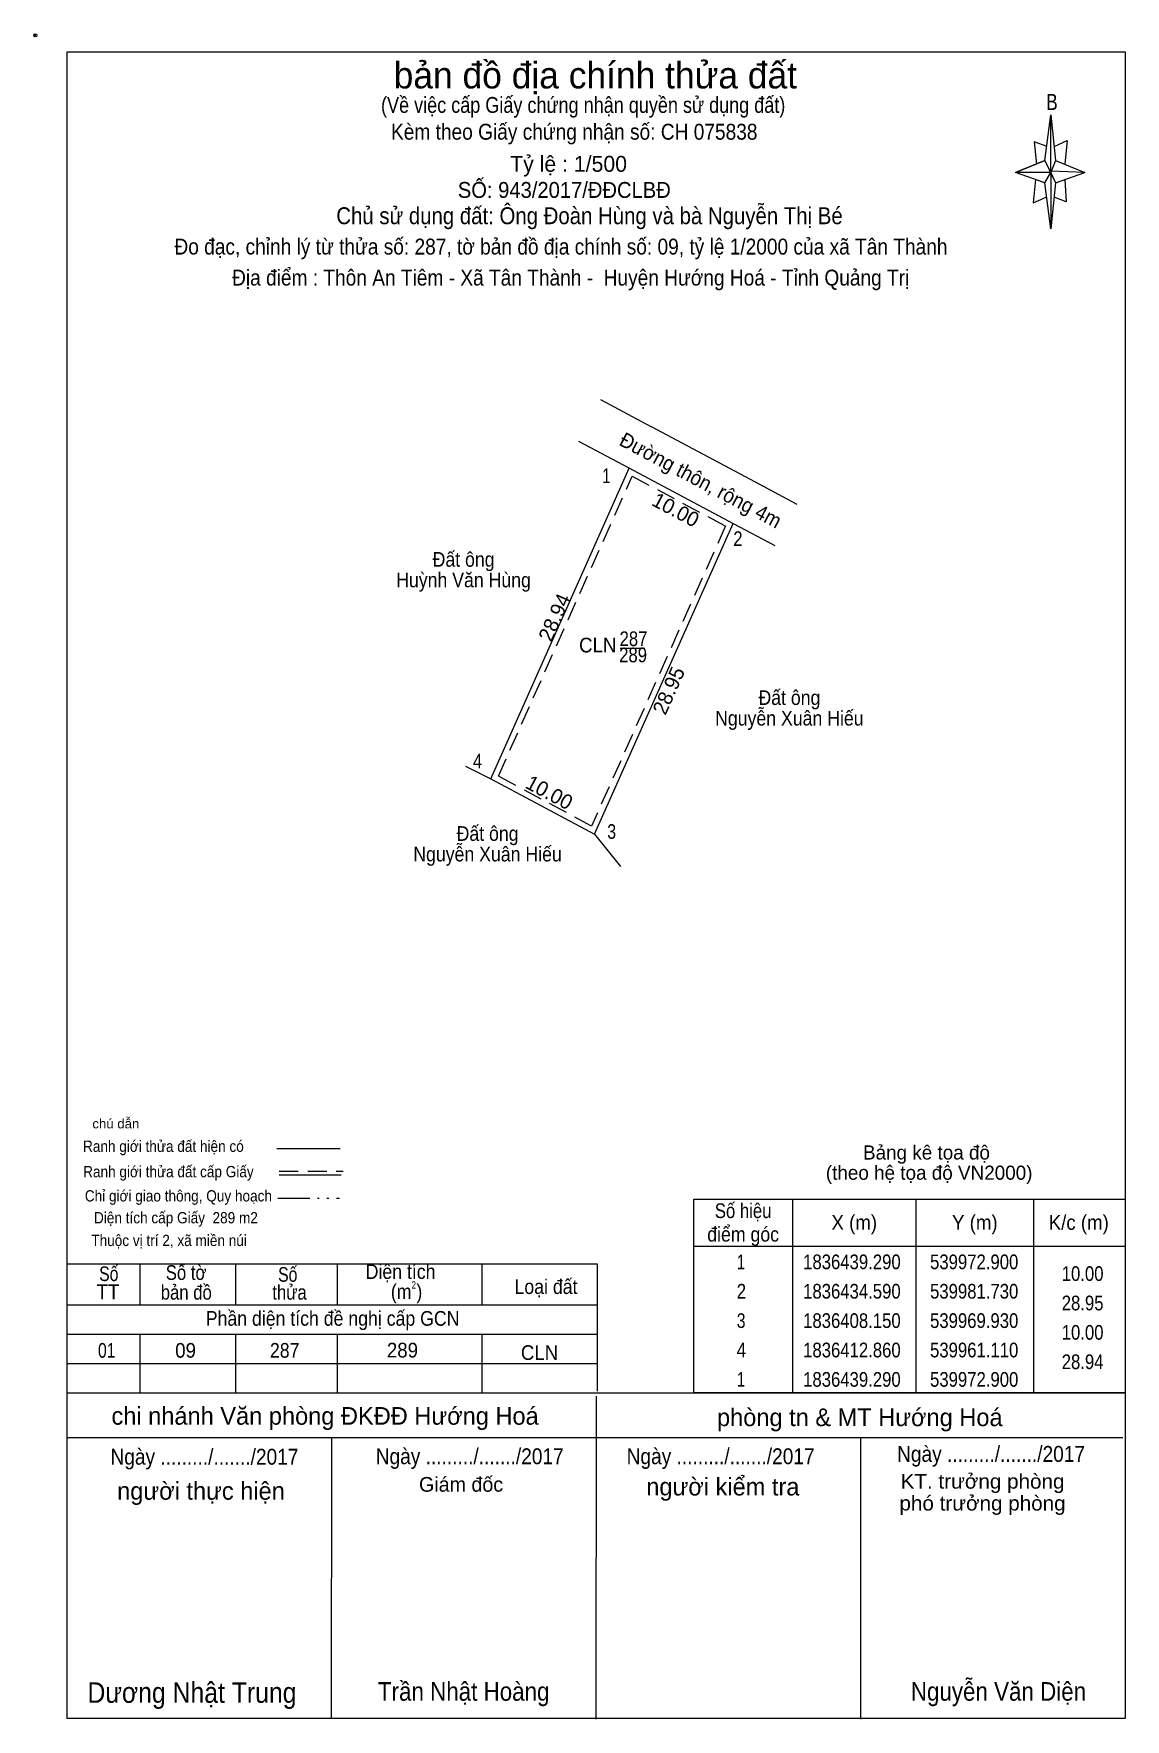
# Model space of a CAD drawing. Header units: metres. Extents: x 539486 to 540015, y 1836328 to 1836476.
# Drawn here: x 539922.2 to 540015.1, y 1836332.9 to 1836476.2 of the extents above; entities that cross this region are included whole.
import ezdxf
from ezdxf.enums import TextEntityAlignment as Align

# ---------------------------------------------------------------- set-up
doc = ezdxf.new("R2010")
doc.units = ezdxf.units.M
doc.header["$LTSCALE"] = 0.54
doc.header["$PDMODE"] = 32
doc.header["$PDSIZE"] = 0.27
for name, pattern in [('DASH_DOUBLE_DOT', [9.2, 5, -1.2, 0.3, -1.2, 0.3, -1.2]), ('DOTTED', [1.5, 0.3, -1.2]), ('MEDIUM_DASHED', [4.5, 3, -1.5])]:
    doc.linetypes.add(name, pattern=pattern)
for name, color, linetype, lineweight in [('1', 7, 'DOTTED', 13), ('10', 7, 'Continuous', 13), ('17', 7, 'Continuous', 13), ('23', 7, 'Continuous', 13), ('5', 7, 'Continuous', 13), ('6', 7, 'Continuous', 13), ('63', 7, 'Continuous', 13)]:
    doc.layers.add(name, color=color, linetype=linetype, lineweight=lineweight)
doc.layers.add('34', color=7, linetype='Continuous')

msp = doc.modelspace()

# ---------------------------------------------------------------- texts
at = {"layer": '1'}
for s, height, width, p in [('287', 1.25, 0.85, (539973.255, 1836424.15)), ('CLN', 1.25, 0.95, (539970.215, 1836423.61)), ('289', 1.25, 0.85, (539973.22, 1836422.77)), ('2', 0.625, 0.8, (539954.57, 1836369.49))]:
    msp.add_text(s, height=height, dxfattribs=dict(at, width=width)).set_placement(p, align=Align.CENTER)
at = {"layer": '34', "width": 0.9}
msp.add_text('Chủ sử dụng đất: Ông Đoàn Hùng và bà Nguyễn Thị Bé', height=1.44, dxfattribs=at).set_placement((539947.98, 1836460.04))
at = {"layer": '5'}
for s, height, p in [('bản đồ địa chính thửa đất', 2.25, (539970.01, 1836471.59)), ('Tỷ lệ : 1/500', 1.35, (539967.735, 1836464.5))]:
    msp.add_text(s, height=height, dxfattribs=at).set_placement(p, align=Align.CENTER)
for s, height, width, p in [('(Về việc cấp Giấy chứng nhận quyền sử dụng đất)', 1.35, 0.85, (539968.975, 1836469.51)), ('B', 1.378, 0.8, (540008.84, 1836469.75)), ('Kèm theo Giấy chứng nhận số: CH 075838', 1.35, 0.9, (539968.215, 1836467.23)), ('SỐ: 943/2017/ĐĐCLBĐ', 1.35, 0.95, (539967.37, 1836462.28)), ('Đo đạc, chỉnh lý từ thửa số: 287, tờ bản đồ địa chính số: 09, tỷ lệ 1/2000 của xã Tân Thành', 1.35, 0.9, (539967.085, 1836457.46)), ('Địa điểm : Thôn An Tiêm - Xã Tân Thành -  Huyện Hướng Hoá - Tỉnh Quảng Trị ', 1.35, 0.9, (539968.14, 1836454.82)), ('chú dẫn', 0.7999, 1.05, (539929.23, 1836383.12)), ('Ranh giới thửa đất hiện có ', 0.96, 0.9, (539933.435, 1836381.12)), ('Ranh giới thửa đất cấp Giấy', 0.96, 0.9, (539933.7, 1836378.96)), ('Chỉ giới giao thông, Quy hoạch', 0.96, 0.9, (539934.55, 1836376.9)), ('Diện tích cấp Giấy  289 m2', 0.96, 0.9, (539934.34, 1836375.04)), ('Thuộc vị trí 2, xã miền núi', 0.96, 0.9, (539933.76, 1836373.11)), ('Số', 1.25, 0.8, (539928.63, 1836370.13)), ('Số tờ', 1.25, 0.85, (539935.205, 1836370.23)), ('Số', 1.25, 0.8, (539943.85, 1836370.07)), ('Diện tích', 1.25, 0.9, (539953.445, 1836370.31)), ('TT', 1.25, 0.95, (539928.56, 1836368.59)), ('bản đồ', 1.25, 0.85, (539935.22, 1836368.55)), ('thửa', 1.25, 0.85, (539944, 1836368.55)), ('(m )', 1.25, 0.9, (539953.955, 1836368.61)), ('Loại đất', 1.25, 0.9, (539965.815, 1836369.03)), ('Phần diện tích đề nghị cấp GCN', 1.25, 0.9, (539947.665, 1836366.33)), ('01', 1.25, 0.8, (539928.455, 1836363.61)), ('09', 1.25, 0.95, (539935.16, 1836363.61)), ('287', 1.25, 0.9, (539943.59, 1836363.61)), ('289', 1.25, 0.95, (539953.605, 1836363.63)), ('CLN', 1.25, 0.95, (539965.265, 1836363.42))]:
    msp.add_text(s, height=height, dxfattribs=dict(at, width=width)).set_placement(p, align=Align.CENTER)
at = {"layer": '6'}
for s, height, p in [('Bảng kê tọa độ ', 1.2, (539998.395, 1836380.47)), ('(theo hệ tọa độ VN2000)', 1.2, (539998.4, 1836378.75)), ('chi nhánh Văn phòng ĐKĐĐ Hướng Hoá', 1.5, (539947.025, 1836357.91)), ('phòng tn & MT Hướng Hoá', 1.5, (539992.5, 1836357.79)), ('người thực hiện', 1.5, (539936.47, 1836351.53)), ('Giám đốc', 1.25, (539958.59, 1836352.21)), ('người kiểm tra', 1.5, (539980.855, 1836351.89))]:
    msp.add_text(s, height=height, dxfattribs=at).set_placement(p, align=Align.CENTER)
for s, height, width, p in [('Ngày ........./......./2017', 1.35, 0.9, (539936.765, 1836354.51)), ('Ngày ........./......./2017', 1.35, 0.9, (539959.325, 1836354.55)), ('Ngày ........./......./2017', 1.35, 0.9, (539980.665, 1836354.55)), ('Ngày ........./......./2017', 1.35, 0.9, (540003.665, 1836354.75)), ('KT. trưởng phòng', 1.25, 1.05, (540002.94, 1836352.47)), ('phó trưởng phòng', 1.25, 1.05, (540002.94, 1836350.61)), ('Dương Nhật Trung', 1.75, 0.9, (539935.705, 1836334.25)), ('Trần Nhật Hoàng', 1.58, 0.9, (539958.815, 1836334.43)), ('Nguyễn Văn Diện', 1.58, 0.9, (540004.295, 1836334.43))]:
    msp.add_text(s, height=height, dxfattribs=dict(at, width=width)).set_placement(p, align=Align.CENTER)
at = {"layer": '63', "width": 0.95}
msp.add_text('Đường thôn, rộng 4m', height=1.25, rotation=331.954, dxfattribs=at).set_placement((539978.6761, 1836437.7093), align=Align.CENTER)
at = {"layer": '63'}
for s, width, p in [(' 1', 0.75, (539971.3, 1836438.01)), (' 2', 0.85, (539982.53, 1836432.66)), (' 4', 0.85, (539960.39, 1836413.74)), (' 3', 0.8, (539971.77, 1836407.75)), ('10.00', 0.85, (540013.23, 1836370.14)), ('28.95', 0.85, (540013.23, 1836367.64)), ('10.00', 0.85, (540013.23, 1836365.14)), ('28.94', 0.85, (540013.23, 1836362.64))]:
    msp.add_text(s, height=1.25, dxfattribs=dict(at, width=width)).set_placement(p, align=Align.RIGHT)
for s, rotation, p in [('10.00', 331.975, (539976.5563, 1836435.1906)), ('28.94', 65.959, (539967.1122, 1836426.3304)), ('28.95', 65.949, (539976.8236, 1836420.1103)), ('10.00', 331.897, (539965.8056, 1836411.1477))]:
    msp.add_text(s, height=1.25, rotation=rotation, dxfattribs=at).set_placement(p, align=Align.CENTER)
for s, width, p in [('Đất ông', 0.9, (539958.805, 1836430.9)), ('Huỳnh Văn Hùng', 0.9, (539958.8, 1836429.15)), ('Đất ông', 0.9, (539986.515, 1836419.14)), ('Nguyễn Xuân Hiếu', 0.9, (539986.51, 1836417.39)), ('Đất ông', 0.9, (539960.845, 1836407.58)), ('Nguyễn Xuân Hiếu', 0.9, (539960.84, 1836405.83)), ('Số hiệu', 0.85, (539982.58, 1836375.49)), ('X (m)', 0.95, (539992.03, 1836374.49)), ('Y (m)', 0.95, (540002.285, 1836374.49)), ('K/c (m)', 0.95, (540011.125, 1836374.49)), ('điểm góc', 0.9, (539982.58, 1836373.49)), (' 1', 0.75, (539982.23, 1836371.14)), ('1836439.290', 0.85, (539991.83, 1836371.14)), ('539972.900', 0.85, (540002.23, 1836371.14)), (' 2', 0.85, (539982.235, 1836368.64)), ('1836434.590', 0.85, (539991.83, 1836368.64)), ('539981.730', 0.85, (540002.23, 1836368.64)), (' 3', 0.8, (539982.225, 1836366.14)), ('1836408.150', 0.85, (539991.83, 1836366.14)), ('539969.930', 0.85, (540002.23, 1836366.14)), (' 4', 0.85, (539982.23, 1836363.64)), ('1836412.860', 0.85, (539991.83, 1836363.64)), ('539961.110', 0.85, (540002.23, 1836363.64)), (' 1', 0.75, (539982.23, 1836361.14)), ('1836439.290', 0.85, (539991.83, 1836361.14)), ('539972.900', 0.85, (540002.23, 1836361.14))]:
    msp.add_text(s, height=1.25, dxfattribs=dict(at, width=width)).set_placement(p, align=Align.CENTER)

# ---------------------------------------------------------------- linework, layer by layer
at = {"layer": '1', "linetype": 'MEDIUM_DASHED'}
msp.add_lwpolyline([(539973.14, 1836438.6), (539981.08, 1836434.37), (539969.69, 1836408.84), (539961.76, 1836413.08)], close=True, dxfattribs=at)
at = {"layer": '10'}
for p, q in [((539961.11, 1836412.86), (539972.9, 1836439.29)), ((539969.93, 1836408.15), (539981.73, 1836434.59)), ((539969.93, 1836408.15), (539972.14, 1836405.4))]:
    msp.add_line(p, q, dxfattribs=at)
msp.add_lwpolyline([(539958.98, 1836413.93), (539961.11, 1836412.86), (539969.93, 1836408.15)], dxfattribs=at)
at = {"layer": '17'}
for p, q in [((539970.08, 1836332.87), (539970.1, 1836360.35)), ((539947.58, 1836332.89), (539947.6, 1836356.81)), ((539992.58, 1836332.85), (539992.6, 1836356.81))]:
    msp.add_line(p, q, dxfattribs=at)
at = {"layer": '23'}
for p, q in [((539970.44, 1836445.12), (539974.74, 1836442.84)), ((539974.75, 1836442.84), (539983.61, 1836438.12)), ((539968.57, 1836441.59), (539972.87, 1836439.31)), ((539972.87, 1836439.31), (539981.73, 1836434.59)), ((539983.61, 1836438.12), (539987.16, 1836436.23)), ((539981.73, 1836434.59), (539985.28, 1836432.7))]:
    msp.add_line(p, q, dxfattribs=at)
at = {"layer": '5'}
for p, q in [((540008.24, 1836465.45), (540008.74, 1836469.35)), ((540008.24, 1836463.55), (540005.74, 1836464.45)), ((540009.14, 1836465.45), (540011.64, 1836464.45)), ((540009.14, 1836463.55), (540008.74, 1836459.65)), ((540009.94, 1836463.85), (540010.04, 1836461.95)), ((540010.04, 1836461.95), (540009.04, 1836462.35)), ((539942.92, 1836381.4), (539948.3, 1836381.4)), ((539943.12, 1836379.16), (539948.38, 1836379.16)), ((539925.08, 1836371.61), (539970.16, 1836371.61)), ((539931.26, 1836371.61), (539931.26, 1836368.17)), ((539939.42, 1836371.61), (539939.42, 1836368.11)), ((539948.06, 1836371.61), (539948.06, 1836368.11)), ((539960.36, 1836371.61), (539960.36, 1836368.11)), ((539970.16, 1836371.61), (539970.16, 1836360.77)), ((539925.08, 1836368.11), (539970.16, 1836368.11)), ((539925.08, 1836365.61), (539970.16, 1836365.61)), ((539931.26, 1836365.61), (539931.26, 1836360.61)), ((539939.42, 1836365.61), (539939.42, 1836360.61)), ((539948.06, 1836365.61), (539948.06, 1836360.61)), ((539960.36, 1836365.61), (539960.36, 1836360.61)), ((539925.08, 1836363.11), (539970.16, 1836363.11)), ((539925.08, 1836360.61), (539970.16, 1836360.61))]:
    msp.add_line(p, q, dxfattribs=at)
at = {"layer": '5', "linetype": 'MEDIUM_DASHED'}
msp.add_line((539943.12, 1836379.48), (539948.56, 1836379.48), dxfattribs=at)
at = {"layer": '5', "linetype": 'DASH_DOUBLE_DOT', "lineweight": 25}
msp.add_line((539943.02, 1836377.18), (539948.25, 1836377.18), dxfattribs=at)
at = {"layer": '5'}
for points in [[(539925.08, 1836474.71), (540015.08, 1836474.71), (540015.08, 1836332.91), (539925.08, 1836332.91)], [(540008.74, 1836469.35), (540009.14, 1836465.45), (540008.74, 1836464.45)], [(540008.74, 1836464.45), (540005.74, 1836464.45), (540008.24, 1836465.45), (540009.14, 1836463.55), (540011.64, 1836464.45), (540008.74, 1836464.55)], [(540008.74, 1836464.45), (540008.74, 1836459.65), (540008.24, 1836463.55)]]:
    msp.add_lwpolyline(points, close=True, dxfattribs=at)
for points in [[(540008.44, 1836466.65), (540007.34, 1836467.05), (540007.54, 1836465.15)], [(540009.04, 1836466.65), (540010.14, 1836467.15), (540009.94, 1836465.15)], [(540008.74, 1836464.45), (540008.24, 1836465.45), (540005.74, 1836464.45)], [(540008.74, 1836464.45), (540009.14, 1836463.55), (540011.64, 1836464.45)], [(540007.44, 1836463.85), (540007.24, 1836461.85), (540008.34, 1836462.35)]]:
    msp.add_lwpolyline(points, dxfattribs=at)
msp.add_point((539922.38, 1836476.11), dxfattribs=at)
at = {"layer": '6'}
for p, q in [((539925.08, 1836360.61), (540015.08, 1836360.61)), ((539925.08, 1836356.81), (540014.88, 1836356.81)), ((540015.08, 1836332.91), (539925.08, 1836332.91))]:
    msp.add_line(p, q, dxfattribs=at)
at = {"layer": '63'}
for p, q in [((539972.12, 1836423.98), (539974.23, 1836423.98)), ((539986.78, 1836377.11), (539986.78, 1836360.61)), ((539997.28, 1836377.11), (539997.28, 1836360.61)), ((540007.28, 1836377.11), (540007.28, 1836360.61)), ((539978.38, 1836373.11), (540015.08, 1836373.11))]:
    msp.add_line(p, q, dxfattribs=at)
msp.add_lwpolyline([(539978.38, 1836377.11), (540015.08, 1836377.11), (540015.08, 1836360.61), (539978.38, 1836360.61)], close=True, dxfattribs=at)

msp.set_redraw_order([(e.dxf.handle, doc.entitydb.next_handle()) for e in msp.query("TEXT MTEXT ATTDEF DIMENSION ARC_DIMENSION")])  # texts and dimensions are drawn at this point

doc.saveas('drawing.dxf')
